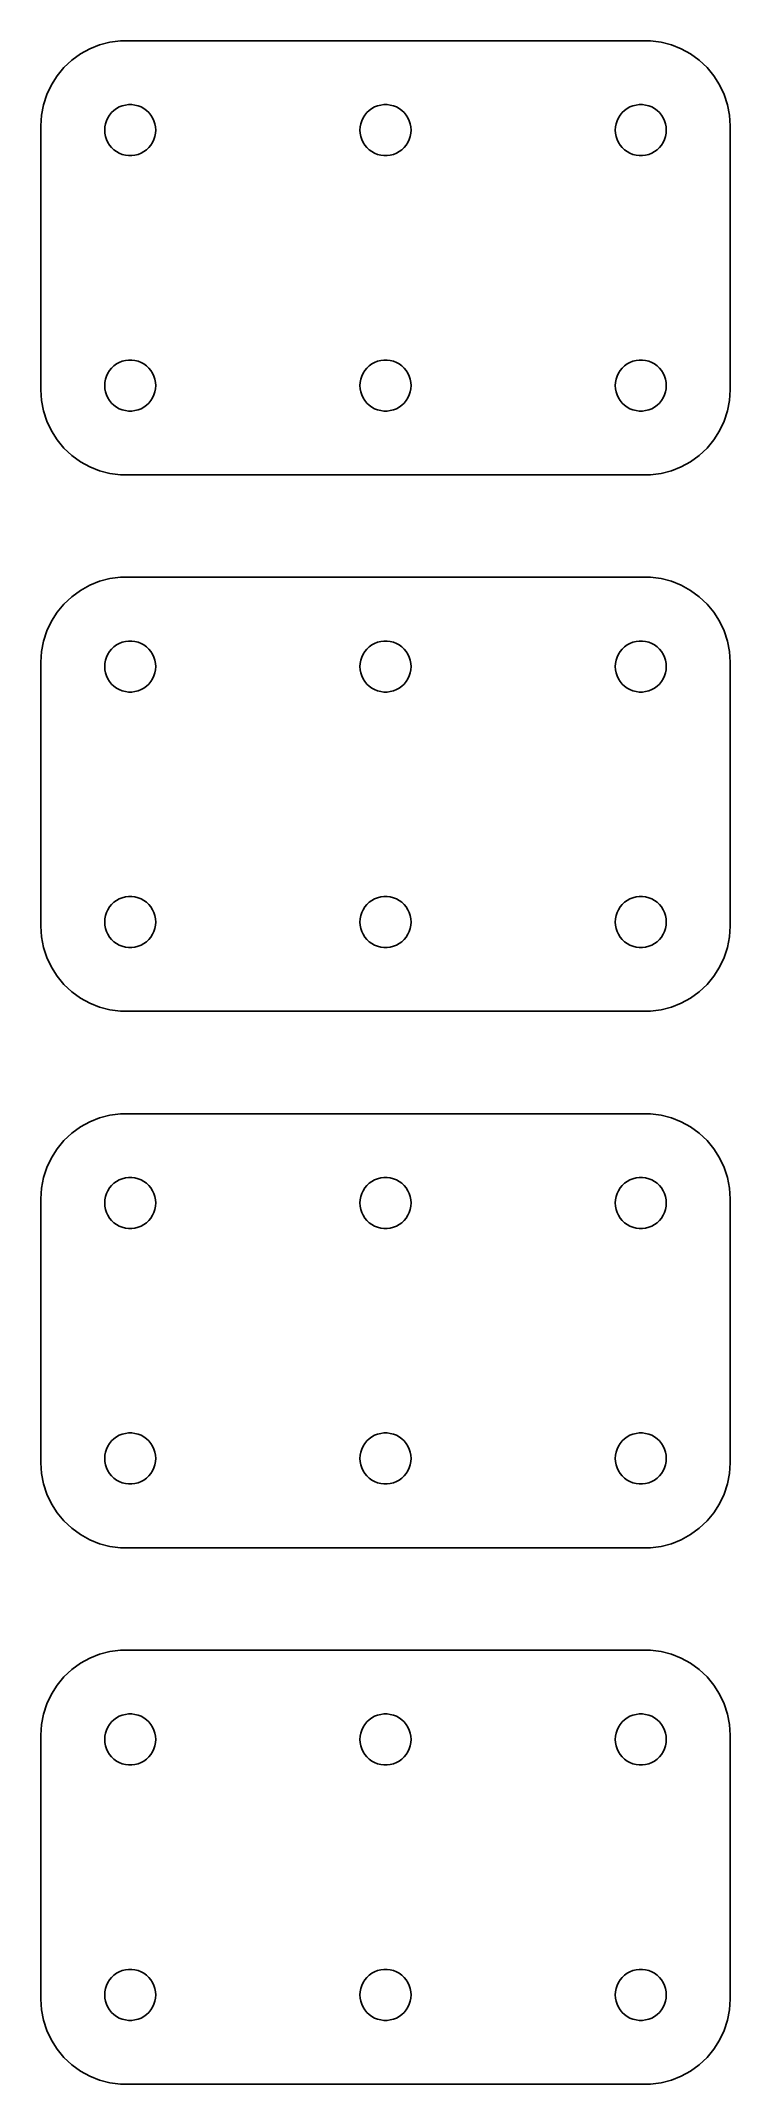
# Model space of a CAD drawing. Header units: metres. Extents: x -20 to 20, y -13 to 107.
import ezdxf

# ---------------------------------------------------------------- set-up
doc = ezdxf.new("R2010")
doc.units = ezdxf.units.M

msp = doc.modelspace()

# ---------------------------------------------------------------- linework, layer by layer
for p, q in [((-16.7951, 107.005), (-17.3789, 106.774)), ((-16.1869, 107.161), (-16.7951, 107.005)), ((-15.5639, 107.24), (-16.1869, 107.161)), ((15.5639, 107.24), (-15.5639, 107.24)), ((16.1869, 107.161), (15.5639, 107.24)), ((16.7951, 107.005), (16.1869, 107.161)), ((17.3789, 106.774), (16.7951, 107.005)), ((-18.8948, 105.673), (-19.2951, 105.189)), ((-18.4371, 106.103), (-18.8948, 105.673)), ((-17.9291, 106.472), (-18.4371, 106.103)), ((-17.3789, 106.774), (-17.9291, 106.472)), ((17.9291, 106.472), (17.3789, 106.774)), ((18.4371, 106.103), (17.9291, 106.472)), ((18.8948, 105.673), (18.4371, 106.103)), ((19.2951, 105.189), (18.8948, 105.673)), ((-19.6315, 104.659), (-19.8989, 104.091)), ((-19.2951, 105.189), (-19.6315, 104.659)), ((19.6315, 104.659), (19.2951, 105.189)), ((19.8989, 104.091), (19.6315, 104.659)), ((-20.0929, 103.493), (-20.2106, 102.877)), ((-19.8989, 104.091), (-20.0929, 103.493)), ((-15.9561, 103.156), (-15.8037, 103.266)), ((-15.8037, 103.266), (-15.6387, 103.357)), ((-15.6387, 103.357), (-15.4635, 103.427)), ((-15.4635, 103.427), (-15.2811, 103.473)), ((-15.2811, 103.473), (-15.0942, 103.497)), ((-15.0942, 103.497), (-14.9058, 103.497)), ((-14.9058, 103.497), (-14.7189, 103.473)), ((-14.7189, 103.473), (-14.5365, 103.427)), ((-14.5365, 103.427), (-14.3613, 103.357)), ((-14.3613, 103.357), (-14.1963, 103.266)), ((-14.1963, 103.266), (-14.0439, 103.156)), ((-0.956131, 103.156), (-0.803726, 103.266)), ((-0.803726, 103.266), (-0.638657, 103.357)), ((-0.638657, 103.357), (-0.463516, 103.427)), ((-0.463516, 103.427), (-0.281067, 103.473)), ((-0.281067, 103.473), (-0.094177, 103.497)), ((-0.094177, 103.497), (0.094177, 103.497)), ((0.094177, 103.497), (0.281067, 103.473)), ((0.281067, 103.473), (0.463516, 103.427)), ((0.463516, 103.427), (0.638657, 103.357)), ((0.638657, 103.357), (0.803726, 103.266)), ((0.803726, 103.266), (0.956131, 103.156)), ((14.0439, 103.156), (14.1963, 103.266)), ((14.1963, 103.266), (14.3613, 103.357)), ((14.3613, 103.357), (14.5365, 103.427)), ((14.5365, 103.427), (14.7189, 103.473)), ((14.7189, 103.473), (14.9058, 103.497)), ((14.9058, 103.497), (15.0942, 103.497)), ((15.0942, 103.497), (15.2811, 103.473)), ((15.2811, 103.473), (15.4635, 103.427)), ((15.4635, 103.427), (15.6387, 103.357)), ((15.6387, 103.357), (15.8037, 103.266)), ((15.8037, 103.266), (15.9561, 103.156)), ((20.0929, 103.493), (19.8989, 104.091)), ((20.2106, 102.877), (20.0929, 103.493)), ((-20.2106, 102.877), (-20.25, 102.25)), ((-20.25, 102.25), (-20.25, 86.75)), ((-16.5, 102), (-16.4882, 102.188)), ((-16.4882, 101.812), (-16.5, 102)), ((-16.4882, 102.188), (-16.4529, 102.373)), ((-16.4529, 102.373), (-16.3947, 102.552)), ((-16.3947, 102.552), (-16.3145, 102.723)), ((-16.3145, 102.723), (-16.2135, 102.882)), ((-16.2135, 102.882), (-16.0934, 103.027)), ((-16.0934, 103.027), (-15.9561, 103.156)), ((-14.0439, 103.156), (-13.9065, 103.027)), ((-13.9065, 103.027), (-13.7865, 102.882)), ((-13.7865, 102.882), (-13.6855, 102.723)), ((-13.6855, 102.723), (-13.6053, 102.552)), ((-13.6053, 102.552), (-13.5471, 102.373)), ((-13.5471, 102.373), (-13.5118, 102.188)), ((-13.5118, 102.188), (-13.5, 102)), ((-13.5, 102), (-13.5118, 101.812)), ((-1.5, 102), (-1.48816, 102.188)), ((-1.48816, 101.812), (-1.5, 102)), ((-1.48816, 102.188), (-1.45287, 102.373)), ((-1.45287, 102.373), (-1.39465, 102.552)), ((-1.39465, 102.552), (-1.31445, 102.723)), ((-1.31445, 102.723), (-1.21352, 102.882)), ((-1.21352, 102.882), (-1.09344, 103.027)), ((-1.09344, 103.027), (-0.956131, 103.156)), ((0.956131, 103.156), (1.09344, 103.027)), ((1.09344, 103.027), (1.21352, 102.882)), ((1.21352, 102.882), (1.31445, 102.723)), ((1.31445, 102.723), (1.39465, 102.552)), ((1.39465, 102.552), (1.45287, 102.373)), ((1.45287, 102.373), (1.48816, 102.188)), ((1.48816, 102.188), (1.5, 102)), ((1.5, 102), (1.48816, 101.812)), ((13.5, 102), (13.5118, 102.188)), ((13.5118, 101.812), (13.5, 102)), ((13.5118, 102.188), (13.5471, 102.373)), ((13.5471, 102.373), (13.6053, 102.552)), ((13.6053, 102.552), (13.6855, 102.723)), ((13.6855, 102.723), (13.7865, 102.882)), ((13.7865, 102.882), (13.9065, 103.027)), ((13.9065, 103.027), (14.0439, 103.156)), ((15.9561, 103.156), (16.0934, 103.027)), ((16.0934, 103.027), (16.2135, 102.882)), ((16.2135, 102.882), (16.3145, 102.723)), ((16.3145, 102.723), (16.3947, 102.552)), ((16.3947, 102.552), (16.4529, 102.373)), ((16.4529, 102.373), (16.4882, 102.188)), ((16.4882, 102.188), (16.5, 102)), ((16.5, 102), (16.4882, 101.812)), ((20.25, 102.25), (20.2106, 102.877)), ((20.25, 86.75), (20.25, 102.25)), ((-16.4529, 101.627), (-16.4882, 101.812)), ((-16.3947, 101.448), (-16.4529, 101.627)), ((-16.3145, 101.277), (-16.3947, 101.448)), ((-16.2135, 101.118), (-16.3145, 101.277)), ((-16.0934, 100.973), (-16.2135, 101.118)), ((-15.9561, 100.844), (-16.0934, 100.973)), ((-15.8037, 100.734), (-15.9561, 100.844)), ((-14.0439, 100.844), (-14.1963, 100.734)), ((-13.9065, 100.973), (-14.0439, 100.844)), ((-13.7865, 101.118), (-13.9065, 100.973)), ((-13.6855, 101.277), (-13.7865, 101.118)), ((-13.6053, 101.448), (-13.6855, 101.277)), ((-13.5471, 101.627), (-13.6053, 101.448)), ((-13.5118, 101.812), (-13.5471, 101.627)), ((-1.45287, 101.627), (-1.48816, 101.812)), ((-1.39465, 101.448), (-1.45287, 101.627)), ((-1.31445, 101.277), (-1.39465, 101.448)), ((-1.21352, 101.118), (-1.31445, 101.277)), ((-1.09344, 100.973), (-1.21352, 101.118)), ((-0.956131, 100.844), (-1.09344, 100.973)), ((-0.803726, 100.734), (-0.956131, 100.844)), ((0.956131, 100.844), (0.803726, 100.734)), ((1.09344, 100.973), (0.956131, 100.844)), ((1.21352, 101.118), (1.09344, 100.973)), ((1.31445, 101.277), (1.21352, 101.118)), ((1.39465, 101.448), (1.31445, 101.277)), ((1.45287, 101.627), (1.39465, 101.448)), ((1.48816, 101.812), (1.45287, 101.627)), ((13.5471, 101.627), (13.5118, 101.812)), ((13.6053, 101.448), (13.5471, 101.627)), ((13.6855, 101.277), (13.6053, 101.448)), ((13.7865, 101.118), (13.6855, 101.277)), ((13.9065, 100.973), (13.7865, 101.118)), ((14.0439, 100.844), (13.9065, 100.973)), ((14.1963, 100.734), (14.0439, 100.844)), ((15.9561, 100.844), (15.8037, 100.734)), ((16.0934, 100.973), (15.9561, 100.844)), ((16.2135, 101.118), (16.0934, 100.973)), ((16.3145, 101.277), (16.2135, 101.118)), ((16.3947, 101.448), (16.3145, 101.277)), ((16.4529, 101.627), (16.3947, 101.448)), ((16.4882, 101.812), (16.4529, 101.627)), ((-15.6387, 100.643), (-15.8037, 100.734)), ((-15.4635, 100.573), (-15.6387, 100.643)), ((-15.2811, 100.527), (-15.4635, 100.573)), ((-15.0942, 100.503), (-15.2811, 100.527)), ((-14.9058, 100.503), (-15.0942, 100.503)), ((-14.7189, 100.527), (-14.9058, 100.503)), ((-14.5365, 100.573), (-14.7189, 100.527)), ((-14.3613, 100.643), (-14.5365, 100.573)), ((-14.1963, 100.734), (-14.3613, 100.643)), ((-0.638657, 100.643), (-0.803726, 100.734)), ((-0.463516, 100.573), (-0.638657, 100.643)), ((-0.281067, 100.527), (-0.463516, 100.573)), ((-0.094177, 100.503), (-0.281067, 100.527)), ((0.094177, 100.503), (-0.094177, 100.503)), ((0.281067, 100.527), (0.094177, 100.503)), ((0.463516, 100.573), (0.281067, 100.527)), ((0.638657, 100.643), (0.463516, 100.573)), ((0.803726, 100.734), (0.638657, 100.643)), ((14.3613, 100.643), (14.1963, 100.734)), ((14.5365, 100.573), (14.3613, 100.643)), ((14.7189, 100.527), (14.5365, 100.573)), ((14.9058, 100.503), (14.7189, 100.527)), ((15.0942, 100.503), (14.9058, 100.503)), ((15.2811, 100.527), (15.0942, 100.503)), ((15.4635, 100.573), (15.2811, 100.527)), ((15.6387, 100.643), (15.4635, 100.573)), ((15.8037, 100.734), (15.6387, 100.643)), ((-16.3947, 87.5522), (-16.3145, 87.7226)), ((-16.3145, 87.7226), (-16.2135, 87.8817)), ((-16.2135, 87.8817), (-16.0934, 88.0268)), ((-16.0934, 88.0268), (-15.9561, 88.1558)), ((-15.9561, 88.1558), (-15.8037, 88.2665)), ((-15.8037, 88.2665), (-15.6387, 88.3573)), ((-15.6387, 88.3573), (-15.4635, 88.4266)), ((-15.4635, 88.4266), (-15.2811, 88.4734)), ((-15.2811, 88.4734), (-15.0942, 88.497)), ((-15.0942, 88.497), (-14.9058, 88.497)), ((-14.9058, 88.497), (-14.7189, 88.4734)), ((-14.7189, 88.4734), (-14.5365, 88.4266)), ((-14.5365, 88.4266), (-14.3613, 88.3573)), ((-14.3613, 88.3573), (-14.1963, 88.2665)), ((-14.1963, 88.2665), (-14.0439, 88.1558)), ((-14.0439, 88.1558), (-13.9065, 88.0268)), ((-13.9065, 88.0268), (-13.7865, 87.8817)), ((-13.7865, 87.8817), (-13.6855, 87.7226)), ((-13.6855, 87.7226), (-13.6053, 87.5522)), ((-1.39465, 87.5522), (-1.31445, 87.7226)), ((-1.31445, 87.7226), (-1.21352, 87.8817)), ((-1.21352, 87.8817), (-1.09344, 88.0268)), ((-1.09344, 88.0268), (-0.956131, 88.1558)), ((-0.956131, 88.1558), (-0.803726, 88.2665)), ((-0.803726, 88.2665), (-0.638657, 88.3573)), ((-0.638657, 88.3573), (-0.463516, 88.4266)), ((-0.463516, 88.4266), (-0.281067, 88.4734)), ((-0.281067, 88.4734), (-0.094177, 88.497)), ((-0.094177, 88.497), (0.094177, 88.497)), ((0.094177, 88.497), (0.281067, 88.4734)), ((0.281067, 88.4734), (0.463516, 88.4266)), ((0.463516, 88.4266), (0.638657, 88.3573)), ((0.638657, 88.3573), (0.803726, 88.2665)), ((0.803726, 88.2665), (0.956131, 88.1558)), ((0.956131, 88.1558), (1.09344, 88.0268)), ((1.09344, 88.0268), (1.21352, 87.8817)), ((1.21352, 87.8817), (1.31445, 87.7226)), ((1.31445, 87.7226), (1.39465, 87.5522)), ((13.6053, 87.5522), (13.6855, 87.7226)), ((13.6855, 87.7226), (13.7865, 87.8817)), ((13.7865, 87.8817), (13.9065, 88.0268)), ((13.9065, 88.0268), (14.0439, 88.1558)), ((14.0439, 88.1558), (14.1963, 88.2665)), ((14.1963, 88.2665), (14.3613, 88.3573)), ((14.3613, 88.3573), (14.5365, 88.4266)), ((14.5365, 88.4266), (14.7189, 88.4734)), ((14.7189, 88.4734), (14.9058, 88.497)), ((14.9058, 88.497), (15.0942, 88.497)), ((15.0942, 88.497), (15.2811, 88.4734)), ((15.2811, 88.4734), (15.4635, 88.4266)), ((15.4635, 88.4266), (15.6387, 88.3573)), ((15.6387, 88.3573), (15.8037, 88.2665)), ((15.8037, 88.2665), (15.9561, 88.1558)), ((15.9561, 88.1558), (16.0934, 88.0268)), ((16.0934, 88.0268), (16.2135, 87.8817)), ((16.2135, 87.8817), (16.3145, 87.7226)), ((16.3145, 87.7226), (16.3947, 87.5522)), ((-20.25, 86.75), (-20.2106, 86.1233)), ((-16.5, 87), (-16.4882, 87.188)), ((-16.4882, 86.812), (-16.5, 87)), ((-16.4882, 87.188), (-16.4529, 87.373)), ((-16.4529, 86.627), (-16.4882, 86.812)), ((-16.4529, 87.373), (-16.3947, 87.5522)), ((-16.3947, 86.4478), (-16.4529, 86.627)), ((-16.3145, 86.2774), (-16.3947, 86.4478)), ((-13.6053, 86.4478), (-13.6855, 86.2774)), ((-13.6053, 87.5522), (-13.5471, 87.373)), ((-13.5471, 86.627), (-13.6053, 86.4478)), ((-13.5471, 87.373), (-13.5118, 87.188)), ((-13.5118, 86.812), (-13.5471, 86.627)), ((-13.5118, 87.188), (-13.5, 87)), ((-13.5, 87), (-13.5118, 86.812)), ((-1.5, 87), (-1.48816, 87.188)), ((-1.48816, 86.812), (-1.5, 87)), ((-1.48816, 87.188), (-1.45287, 87.373)), ((-1.45287, 86.627), (-1.48816, 86.812)), ((-1.45287, 87.373), (-1.39465, 87.5522)), ((-1.39465, 86.4478), (-1.45287, 86.627)), ((-1.31445, 86.2774), (-1.39465, 86.4478)), ((1.39465, 86.4478), (1.31445, 86.2774)), ((1.39465, 87.5522), (1.45287, 87.373)), ((1.45287, 86.627), (1.39465, 86.4478)), ((1.45287, 87.373), (1.48816, 87.188)), ((1.48816, 86.812), (1.45287, 86.627)), ((1.48816, 87.188), (1.5, 87)), ((1.5, 87), (1.48816, 86.812)), ((13.5, 87), (13.5118, 87.188)), ((13.5118, 86.812), (13.5, 87)), ((13.5118, 87.188), (13.5471, 87.373)), ((13.5471, 86.627), (13.5118, 86.812)), ((13.5471, 87.373), (13.6053, 87.5522)), ((13.6053, 86.4478), (13.5471, 86.627)), ((13.6855, 86.2774), (13.6053, 86.4478)), ((16.3947, 86.4478), (16.3145, 86.2774)), ((16.3947, 87.5522), (16.4529, 87.373)), ((16.4529, 86.627), (16.3947, 86.4478)), ((16.4529, 87.373), (16.4882, 87.188)), ((16.4882, 86.812), (16.4529, 86.627)), ((16.4882, 87.188), (16.5, 87)), ((16.5, 87), (16.4882, 86.812)), ((20.2106, 86.1233), (20.25, 86.75)), ((-20.2106, 86.1233), (-20.0929, 85.5066)), ((-20.0929, 85.5066), (-19.8989, 84.9094)), ((-16.2135, 86.1183), (-16.3145, 86.2774)), ((-16.0934, 85.9732), (-16.2135, 86.1183)), ((-15.9561, 85.8442), (-16.0934, 85.9732)), ((-15.8037, 85.7335), (-15.9561, 85.8442)), ((-15.6387, 85.6428), (-15.8037, 85.7335)), ((-15.4635, 85.5734), (-15.6387, 85.6428)), ((-15.2811, 85.5266), (-15.4635, 85.5734)), ((-15.0942, 85.503), (-15.2811, 85.5266)), ((-14.9058, 85.503), (-15.0942, 85.503)), ((-14.7189, 85.5266), (-14.9058, 85.503)), ((-14.5365, 85.5734), (-14.7189, 85.5266)), ((-14.3613, 85.6428), (-14.5365, 85.5734)), ((-14.1963, 85.7335), (-14.3613, 85.6428)), ((-14.0439, 85.8442), (-14.1963, 85.7335)), ((-13.9065, 85.9732), (-14.0439, 85.8442)), ((-13.7865, 86.1183), (-13.9065, 85.9732)), ((-13.6855, 86.2774), (-13.7865, 86.1183)), ((-1.21352, 86.1183), (-1.31445, 86.2774)), ((-1.09344, 85.9732), (-1.21352, 86.1183)), ((-0.956131, 85.8442), (-1.09344, 85.9732)), ((-0.803726, 85.7335), (-0.956131, 85.8442)), ((-0.638657, 85.6428), (-0.803726, 85.7335)), ((-0.463516, 85.5734), (-0.638657, 85.6428)), ((-0.281067, 85.5266), (-0.463516, 85.5734)), ((-0.094177, 85.503), (-0.281067, 85.5266)), ((0.094177, 85.503), (-0.094177, 85.503)), ((0.281067, 85.5266), (0.094177, 85.503)), ((0.463516, 85.5734), (0.281067, 85.5266)), ((0.638657, 85.6428), (0.463516, 85.5734)), ((0.803726, 85.7335), (0.638657, 85.6428)), ((0.956131, 85.8442), (0.803726, 85.7335)), ((1.09344, 85.9732), (0.956131, 85.8442)), ((1.21352, 86.1183), (1.09344, 85.9732)), ((1.31445, 86.2774), (1.21352, 86.1183)), ((13.7865, 86.1183), (13.6855, 86.2774)), ((13.9065, 85.9732), (13.7865, 86.1183)), ((14.0439, 85.8442), (13.9065, 85.9732)), ((14.1963, 85.7335), (14.0439, 85.8442)), ((14.3613, 85.6428), (14.1963, 85.7335)), ((14.5365, 85.5734), (14.3613, 85.6428)), ((14.7189, 85.5266), (14.5365, 85.5734)), ((14.9058, 85.503), (14.7189, 85.5266)), ((15.0942, 85.503), (14.9058, 85.503)), ((15.2811, 85.5266), (15.0942, 85.503)), ((15.4635, 85.5734), (15.2811, 85.5266)), ((15.6387, 85.6428), (15.4635, 85.5734)), ((15.8037, 85.7335), (15.6387, 85.6428)), ((15.9561, 85.8442), (15.8037, 85.7335)), ((16.0934, 85.9732), (15.9561, 85.8442)), ((16.2135, 86.1183), (16.0934, 85.9732)), ((16.3145, 86.2774), (16.2135, 86.1183)), ((19.8989, 84.9094), (20.0929, 85.5066)), ((20.0929, 85.5066), (20.2106, 86.1233)), ((-19.8989, 84.9094), (-19.6315, 84.3412)), ((-19.6315, 84.3412), (-19.2951, 83.8111)), ((19.2951, 83.8111), (19.6315, 84.3412)), ((19.6315, 84.3412), (19.8989, 84.9094)), ((-19.2951, 83.8111), (-18.8948, 83.3273)), ((-18.8948, 83.3273), (-18.4371, 82.8974)), ((-18.4371, 82.8974), (-17.9291, 82.5284)), ((17.9291, 82.5284), (18.4371, 82.8974)), ((18.4371, 82.8974), (18.8948, 83.3273)), ((18.8948, 83.3273), (19.2951, 83.8111)), ((-17.9291, 82.5284), (-17.3789, 82.2259)), ((-17.3789, 82.2259), (-16.7951, 81.9947)), ((-16.7951, 81.9947), (-16.1869, 81.8386)), ((-16.1869, 81.8386), (-15.5639, 81.7599)), ((-15.5639, 81.7599), (15.5639, 81.7599)), ((15.5639, 81.7599), (16.1869, 81.8386)), ((16.1869, 81.8386), (16.7951, 81.9947)), ((16.7951, 81.9947), (17.3789, 82.2259)), ((17.3789, 82.2259), (17.9291, 82.5284)), ((-16.1869, 75.6614), (-16.7951, 75.5053)), ((-15.5639, 75.7401), (-16.1869, 75.6614)), ((15.5639, 75.7401), (-15.5639, 75.7401)), ((16.1869, 75.6614), (15.5639, 75.7401)), ((16.7951, 75.5053), (16.1869, 75.6614)), ((-18.4371, 74.6026), (-18.8948, 74.1727)), ((-17.9291, 74.9716), (-18.4371, 74.6026)), ((-17.3789, 75.2741), (-17.9291, 74.9716)), ((-16.7951, 75.5053), (-17.3789, 75.2741)), ((17.3789, 75.2741), (16.7951, 75.5053)), ((17.9291, 74.9716), (17.3789, 75.2741)), ((18.4371, 74.6026), (17.9291, 74.9716)), ((18.8948, 74.1727), (18.4371, 74.6026)), ((-19.2951, 73.6889), (-19.6315, 73.1588)), ((-18.8948, 74.1727), (-19.2951, 73.6889)), ((19.2951, 73.6889), (18.8948, 74.1727)), ((19.6315, 73.1588), (19.2951, 73.6889)), ((-20.0929, 71.9934), (-20.2106, 71.3767)), ((-19.8989, 72.5906), (-20.0929, 71.9934)), ((-19.6315, 73.1588), (-19.8989, 72.5906)), ((-15.2811, 71.9734), (-15.0942, 71.997)), ((-15.0942, 71.997), (-14.9058, 71.997)), ((-14.9058, 71.997), (-14.7189, 71.9734)), ((-0.281067, 71.9734), (-0.094177, 71.997)), ((-0.094177, 71.997), (0.094177, 71.997)), ((0.094177, 71.997), (0.281067, 71.9734)), ((14.7189, 71.9734), (14.9058, 71.997)), ((14.9058, 71.997), (15.0942, 71.997)), ((15.0942, 71.997), (15.2811, 71.9734)), ((19.8989, 72.5906), (19.6315, 73.1588)), ((20.0929, 71.9934), (19.8989, 72.5906)), ((20.2106, 71.3767), (20.0929, 71.9934)), ((-20.2106, 71.3767), (-20.25, 70.75)), ((-16.4882, 70.688), (-16.4529, 70.873)), ((-16.4529, 70.873), (-16.3947, 71.0522)), ((-16.3947, 71.0522), (-16.3145, 71.2226)), ((-16.3145, 71.2226), (-16.2135, 71.3817)), ((-16.2135, 71.3817), (-16.0934, 71.5268)), ((-16.0934, 71.5268), (-15.9561, 71.6558)), ((-15.9561, 71.6558), (-15.8037, 71.7665)), ((-15.8037, 71.7665), (-15.6387, 71.8572)), ((-15.6387, 71.8572), (-15.4635, 71.9266)), ((-15.4635, 71.9266), (-15.2811, 71.9734)), ((-14.7189, 71.9734), (-14.5365, 71.9266)), ((-14.5365, 71.9266), (-14.3613, 71.8572)), ((-14.3613, 71.8572), (-14.1963, 71.7665)), ((-14.1963, 71.7665), (-14.0439, 71.6558)), ((-14.0439, 71.6558), (-13.9065, 71.5268)), ((-13.9065, 71.5268), (-13.7865, 71.3817)), ((-13.7865, 71.3817), (-13.6855, 71.2226)), ((-13.6855, 71.2226), (-13.6053, 71.0522)), ((-13.6053, 71.0522), (-13.5471, 70.873)), ((-13.5471, 70.873), (-13.5118, 70.688)), ((-1.48816, 70.688), (-1.45287, 70.873)), ((-1.45287, 70.873), (-1.39465, 71.0522)), ((-1.39465, 71.0522), (-1.31445, 71.2226)), ((-1.31445, 71.2226), (-1.21352, 71.3817)), ((-1.21352, 71.3817), (-1.09344, 71.5268)), ((-1.09344, 71.5268), (-0.956131, 71.6558)), ((-0.956131, 71.6558), (-0.803726, 71.7665)), ((-0.803726, 71.7665), (-0.638657, 71.8572)), ((-0.638657, 71.8572), (-0.463516, 71.9266)), ((-0.463516, 71.9266), (-0.281067, 71.9734)), ((0.281067, 71.9734), (0.463516, 71.9266)), ((0.463516, 71.9266), (0.638657, 71.8572)), ((0.638657, 71.8572), (0.803726, 71.7665)), ((0.803726, 71.7665), (0.956131, 71.6558)), ((0.956131, 71.6558), (1.09344, 71.5268)), ((1.09344, 71.5268), (1.21352, 71.3817)), ((1.21352, 71.3817), (1.31445, 71.2226)), ((1.31445, 71.2226), (1.39465, 71.0522)), ((1.39465, 71.0522), (1.45287, 70.873)), ((1.45287, 70.873), (1.48816, 70.688)), ((13.5118, 70.688), (13.5471, 70.873)), ((13.5471, 70.873), (13.6053, 71.0522)), ((13.6053, 71.0522), (13.6855, 71.2226)), ((13.6855, 71.2226), (13.7865, 71.3817)), ((13.7865, 71.3817), (13.9065, 71.5268)), ((13.9065, 71.5268), (14.0439, 71.6558)), ((14.0439, 71.6558), (14.1963, 71.7665)), ((14.1963, 71.7665), (14.3613, 71.8572)), ((14.3613, 71.8572), (14.5365, 71.9266)), ((14.5365, 71.9266), (14.7189, 71.9734)), ((15.2811, 71.9734), (15.4635, 71.9266)), ((15.4635, 71.9266), (15.6387, 71.8572)), ((15.6387, 71.8572), (15.8037, 71.7665)), ((15.8037, 71.7665), (15.9561, 71.6558)), ((15.9561, 71.6558), (16.0934, 71.5268)), ((16.0934, 71.5268), (16.2135, 71.3817)), ((16.2135, 71.3817), (16.3145, 71.2226)), ((16.3145, 71.2226), (16.3947, 71.0522)), ((16.3947, 71.0522), (16.4529, 70.873)), ((16.4529, 70.873), (16.4882, 70.688)), ((20.25, 70.75), (20.2106, 71.3767)), ((-20.25, 70.75), (-20.25, 55.25)), ((-16.5, 70.5), (-16.4882, 70.688)), ((-16.4882, 70.312), (-16.5, 70.5)), ((-16.4529, 70.127), (-16.4882, 70.312)), ((-16.3947, 69.9478), (-16.4529, 70.127)), ((-16.3145, 69.7774), (-16.3947, 69.9478)), ((-16.2135, 69.6183), (-16.3145, 69.7774)), ((-16.0934, 69.4732), (-16.2135, 69.6183)), ((-13.7865, 69.6183), (-13.9065, 69.4732)), ((-13.6855, 69.7774), (-13.7865, 69.6183)), ((-13.6053, 69.9478), (-13.6855, 69.7774)), ((-13.5471, 70.127), (-13.6053, 69.9478)), ((-13.5118, 70.312), (-13.5471, 70.127)), ((-13.5118, 70.688), (-13.5, 70.5)), ((-13.5, 70.5), (-13.5118, 70.312)), ((-1.5, 70.5), (-1.48816, 70.688)), ((-1.48816, 70.312), (-1.5, 70.5)), ((-1.45287, 70.127), (-1.48816, 70.312)), ((-1.39465, 69.9478), (-1.45287, 70.127)), ((-1.31445, 69.7774), (-1.39465, 69.9478)), ((-1.21352, 69.6183), (-1.31445, 69.7774)), ((-1.09344, 69.4732), (-1.21352, 69.6183)), ((1.21352, 69.6183), (1.09344, 69.4732)), ((1.31445, 69.7774), (1.21352, 69.6183)), ((1.39465, 69.9478), (1.31445, 69.7774)), ((1.45287, 70.127), (1.39465, 69.9478)), ((1.48816, 70.312), (1.45287, 70.127)), ((1.48816, 70.688), (1.5, 70.5)), ((1.5, 70.5), (1.48816, 70.312)), ((13.5, 70.5), (13.5118, 70.688)), ((13.5118, 70.312), (13.5, 70.5)), ((13.5471, 70.127), (13.5118, 70.312)), ((13.6053, 69.9478), (13.5471, 70.127)), ((13.6855, 69.7774), (13.6053, 69.9478)), ((13.7865, 69.6183), (13.6855, 69.7774)), ((13.9065, 69.4732), (13.7865, 69.6183)), ((16.2135, 69.6183), (16.0934, 69.4732)), ((16.3145, 69.7774), (16.2135, 69.6183)), ((16.3947, 69.9478), (16.3145, 69.7774)), ((16.4529, 70.127), (16.3947, 69.9478)), ((16.4882, 70.312), (16.4529, 70.127)), ((16.4882, 70.688), (16.5, 70.5)), ((16.5, 70.5), (16.4882, 70.312)), ((20.25, 55.25), (20.25, 70.75)), ((-15.9561, 69.3442), (-16.0934, 69.4732)), ((-15.8037, 69.2335), (-15.9561, 69.3442)), ((-15.6387, 69.1427), (-15.8037, 69.2335)), ((-15.4635, 69.0734), (-15.6387, 69.1427)), ((-15.2811, 69.0266), (-15.4635, 69.0734)), ((-15.0942, 69.003), (-15.2811, 69.0266)), ((-14.9058, 69.003), (-15.0942, 69.003)), ((-14.7189, 69.0266), (-14.9058, 69.003)), ((-14.5365, 69.0734), (-14.7189, 69.0266)), ((-14.3613, 69.1427), (-14.5365, 69.0734)), ((-14.1963, 69.2335), (-14.3613, 69.1427)), ((-14.0439, 69.3442), (-14.1963, 69.2335)), ((-13.9065, 69.4732), (-14.0439, 69.3442)), ((-0.956131, 69.3442), (-1.09344, 69.4732)), ((-0.803726, 69.2335), (-0.956131, 69.3442)), ((-0.638657, 69.1427), (-0.803726, 69.2335)), ((-0.463516, 69.0734), (-0.638657, 69.1427)), ((-0.281067, 69.0266), (-0.463516, 69.0734)), ((-0.094177, 69.003), (-0.281067, 69.0266)), ((0.094177, 69.003), (-0.094177, 69.003)), ((0.281067, 69.0266), (0.094177, 69.003)), ((0.463516, 69.0734), (0.281067, 69.0266)), ((0.638657, 69.1427), (0.463516, 69.0734)), ((0.803726, 69.2335), (0.638657, 69.1427)), ((0.956131, 69.3442), (0.803726, 69.2335)), ((1.09344, 69.4732), (0.956131, 69.3442)), ((14.0439, 69.3442), (13.9065, 69.4732)), ((14.1963, 69.2335), (14.0439, 69.3442)), ((14.3613, 69.1427), (14.1963, 69.2335)), ((14.5365, 69.0734), (14.3613, 69.1427)), ((14.7189, 69.0266), (14.5365, 69.0734)), ((14.9058, 69.003), (14.7189, 69.0266)), ((15.0942, 69.003), (14.9058, 69.003)), ((15.2811, 69.0266), (15.0942, 69.003)), ((15.4635, 69.0734), (15.2811, 69.0266)), ((15.6387, 69.1427), (15.4635, 69.0734)), ((15.8037, 69.2335), (15.6387, 69.1427)), ((15.9561, 69.3442), (15.8037, 69.2335)), ((16.0934, 69.4732), (15.9561, 69.3442)), ((-16.2135, 56.3817), (-16.0934, 56.5268)), ((-16.0934, 56.5268), (-15.9561, 56.6558)), ((-15.9561, 56.6558), (-15.8037, 56.7665)), ((-15.8037, 56.7665), (-15.6387, 56.8573)), ((-15.6387, 56.8573), (-15.4635, 56.9266)), ((-15.4635, 56.9266), (-15.2811, 56.9734)), ((-15.2811, 56.9734), (-15.0942, 56.997)), ((-15.0942, 56.997), (-14.9058, 56.997)), ((-14.9058, 56.997), (-14.7189, 56.9734)), ((-14.7189, 56.9734), (-14.5365, 56.9266)), ((-14.5365, 56.9266), (-14.3613, 56.8573)), ((-14.3613, 56.8573), (-14.1963, 56.7665)), ((-14.1963, 56.7665), (-14.0439, 56.6558)), ((-14.0439, 56.6558), (-13.9065, 56.5268)), ((-13.9065, 56.5268), (-13.7865, 56.3817)), ((-1.21352, 56.3817), (-1.09344, 56.5268)), ((-1.09344, 56.5268), (-0.956131, 56.6558)), ((-0.956131, 56.6558), (-0.803726, 56.7665)), ((-0.803726, 56.7665), (-0.638657, 56.8573)), ((-0.638657, 56.8573), (-0.463516, 56.9266)), ((-0.463516, 56.9266), (-0.281067, 56.9734)), ((-0.281067, 56.9734), (-0.094177, 56.997)), ((-0.094177, 56.997), (0.094177, 56.997)), ((0.094177, 56.997), (0.281067, 56.9734)), ((0.281067, 56.9734), (0.463516, 56.9266)), ((0.463516, 56.9266), (0.638657, 56.8573)), ((0.638657, 56.8573), (0.803726, 56.7665)), ((0.803726, 56.7665), (0.956131, 56.6558)), ((0.956131, 56.6558), (1.09344, 56.5268)), ((1.09344, 56.5268), (1.21352, 56.3817)), ((13.7865, 56.3817), (13.9065, 56.5268)), ((13.9065, 56.5268), (14.0439, 56.6558)), ((14.0439, 56.6558), (14.1963, 56.7665)), ((14.1963, 56.7665), (14.3613, 56.8573)), ((14.3613, 56.8573), (14.5365, 56.9266)), ((14.5365, 56.9266), (14.7189, 56.9734)), ((14.7189, 56.9734), (14.9058, 56.997)), ((14.9058, 56.997), (15.0942, 56.997)), ((15.0942, 56.997), (15.2811, 56.9734)), ((15.2811, 56.9734), (15.4635, 56.9266)), ((15.4635, 56.9266), (15.6387, 56.8573)), ((15.6387, 56.8573), (15.8037, 56.7665)), ((15.8037, 56.7665), (15.9561, 56.6558)), ((15.9561, 56.6558), (16.0934, 56.5268)), ((16.0934, 56.5268), (16.2135, 56.3817)), ((-20.25, 55.25), (-20.2106, 54.6233)), ((-16.5, 55.5), (-16.4882, 55.688)), ((-16.4882, 55.312), (-16.5, 55.5)), ((-16.4882, 55.688), (-16.4529, 55.873)), ((-16.4529, 55.127), (-16.4882, 55.312)), ((-16.4529, 55.873), (-16.3947, 56.0522)), ((-16.3947, 56.0522), (-16.3145, 56.2226)), ((-16.3145, 56.2226), (-16.2135, 56.3817)), ((-13.7865, 56.3817), (-13.6855, 56.2226)), ((-13.6855, 56.2226), (-13.6053, 56.0522)), ((-13.6053, 56.0522), (-13.5471, 55.873)), ((-13.5471, 55.873), (-13.5118, 55.688)), ((-13.5118, 55.312), (-13.5471, 55.127)), ((-13.5118, 55.688), (-13.5, 55.5)), ((-13.5, 55.5), (-13.5118, 55.312)), ((-1.5, 55.5), (-1.48816, 55.688)), ((-1.48816, 55.312), (-1.5, 55.5)), ((-1.48816, 55.688), (-1.45287, 55.873)), ((-1.45287, 55.127), (-1.48816, 55.312)), ((-1.45287, 55.873), (-1.39465, 56.0522)), ((-1.39465, 56.0522), (-1.31445, 56.2226)), ((-1.31445, 56.2226), (-1.21352, 56.3817)), ((1.21352, 56.3817), (1.31445, 56.2226)), ((1.31445, 56.2226), (1.39465, 56.0522)), ((1.39465, 56.0522), (1.45287, 55.873)), ((1.45287, 55.873), (1.48816, 55.688)), ((1.48816, 55.312), (1.45287, 55.127)), ((1.48816, 55.688), (1.5, 55.5)), ((1.5, 55.5), (1.48816, 55.312)), ((13.5, 55.5), (13.5118, 55.688)), ((13.5118, 55.312), (13.5, 55.5)), ((13.5118, 55.688), (13.5471, 55.873)), ((13.5471, 55.127), (13.5118, 55.312)), ((13.5471, 55.873), (13.6053, 56.0522)), ((13.6053, 56.0522), (13.6855, 56.2226)), ((13.6855, 56.2226), (13.7865, 56.3817)), ((16.2135, 56.3817), (16.3145, 56.2226)), ((16.3145, 56.2226), (16.3947, 56.0522)), ((16.3947, 56.0522), (16.4529, 55.873)), ((16.4529, 55.873), (16.4882, 55.688)), ((16.4882, 55.312), (16.4529, 55.127)), ((16.4882, 55.688), (16.5, 55.5)), ((16.5, 55.5), (16.4882, 55.312)), ((20.2106, 54.6233), (20.25, 55.25)), ((-20.2106, 54.6233), (-20.0929, 54.0066)), ((-20.0929, 54.0066), (-19.8989, 53.4094)), ((-16.3947, 54.9478), (-16.4529, 55.127)), ((-16.3145, 54.7774), (-16.3947, 54.9478)), ((-16.2135, 54.6183), (-16.3145, 54.7774)), ((-16.0934, 54.4732), (-16.2135, 54.6183)), ((-15.9561, 54.3442), (-16.0934, 54.4732)), ((-15.8037, 54.2335), (-15.9561, 54.3442)), ((-15.6387, 54.1428), (-15.8037, 54.2335)), ((-15.4635, 54.0734), (-15.6387, 54.1428)), ((-15.2811, 54.0266), (-15.4635, 54.0734)), ((-15.0942, 54.003), (-15.2811, 54.0266)), ((-14.9058, 54.003), (-15.0942, 54.003)), ((-14.7189, 54.0266), (-14.9058, 54.003)), ((-14.5365, 54.0734), (-14.7189, 54.0266)), ((-14.3613, 54.1428), (-14.5365, 54.0734)), ((-14.1963, 54.2335), (-14.3613, 54.1428)), ((-14.0439, 54.3442), (-14.1963, 54.2335)), ((-13.9065, 54.4732), (-14.0439, 54.3442)), ((-13.7865, 54.6183), (-13.9065, 54.4732)), ((-13.6855, 54.7774), (-13.7865, 54.6183)), ((-13.6053, 54.9478), (-13.6855, 54.7774)), ((-13.5471, 55.127), (-13.6053, 54.9478)), ((-1.39465, 54.9478), (-1.45287, 55.127)), ((-1.31445, 54.7774), (-1.39465, 54.9478)), ((-1.21352, 54.6183), (-1.31445, 54.7774)), ((-1.09344, 54.4732), (-1.21352, 54.6183)), ((-0.956131, 54.3442), (-1.09344, 54.4732)), ((-0.803726, 54.2335), (-0.956131, 54.3442)), ((-0.638657, 54.1428), (-0.803726, 54.2335)), ((-0.463516, 54.0734), (-0.638657, 54.1428)), ((-0.281067, 54.0266), (-0.463516, 54.0734)), ((-0.094177, 54.003), (-0.281067, 54.0266)), ((0.094177, 54.003), (-0.094177, 54.003)), ((0.281067, 54.0266), (0.094177, 54.003)), ((0.463516, 54.0734), (0.281067, 54.0266)), ((0.638657, 54.1428), (0.463516, 54.0734)), ((0.803726, 54.2335), (0.638657, 54.1428)), ((0.956131, 54.3442), (0.803726, 54.2335)), ((1.09344, 54.4732), (0.956131, 54.3442)), ((1.21352, 54.6183), (1.09344, 54.4732)), ((1.31445, 54.7774), (1.21352, 54.6183)), ((1.39465, 54.9478), (1.31445, 54.7774)), ((1.45287, 55.127), (1.39465, 54.9478)), ((13.6053, 54.9478), (13.5471, 55.127)), ((13.6855, 54.7774), (13.6053, 54.9478)), ((13.7865, 54.6183), (13.6855, 54.7774)), ((13.9065, 54.4732), (13.7865, 54.6183)), ((14.0439, 54.3442), (13.9065, 54.4732)), ((14.1963, 54.2335), (14.0439, 54.3442)), ((14.3613, 54.1428), (14.1963, 54.2335)), ((14.5365, 54.0734), (14.3613, 54.1428)), ((14.7189, 54.0266), (14.5365, 54.0734)), ((14.9058, 54.003), (14.7189, 54.0266)), ((15.0942, 54.003), (14.9058, 54.003)), ((15.2811, 54.0266), (15.0942, 54.003)), ((15.4635, 54.0734), (15.2811, 54.0266)), ((15.6387, 54.1428), (15.4635, 54.0734)), ((15.8037, 54.2335), (15.6387, 54.1428)), ((15.9561, 54.3442), (15.8037, 54.2335)), ((16.0934, 54.4732), (15.9561, 54.3442)), ((16.2135, 54.6183), (16.0934, 54.4732)), ((16.3145, 54.7774), (16.2135, 54.6183)), ((16.3947, 54.9478), (16.3145, 54.7774)), ((16.4529, 55.127), (16.3947, 54.9478)), ((19.8989, 53.4094), (20.0929, 54.0066)), ((20.0929, 54.0066), (20.2106, 54.6233)), ((-19.8989, 53.4094), (-19.6315, 52.8412)), ((-19.6315, 52.8412), (-19.2951, 52.3111)), ((19.2951, 52.3111), (19.6315, 52.8412)), ((19.6315, 52.8412), (19.8989, 53.4094)), ((-19.2951, 52.3111), (-18.8948, 51.8273)), ((-18.8948, 51.8273), (-18.4371, 51.3974)), ((18.4371, 51.3974), (18.8948, 51.8273)), ((18.8948, 51.8273), (19.2951, 52.3111)), ((-18.4371, 51.3974), (-17.9291, 51.0284)), ((-17.9291, 51.0284), (-17.3789, 50.7259)), ((-17.3789, 50.7259), (-16.7951, 50.4947)), ((-16.7951, 50.4947), (-16.1869, 50.3386)), ((16.1869, 50.3386), (16.7951, 50.4947)), ((16.7951, 50.4947), (17.3789, 50.7259)), ((17.3789, 50.7259), (17.9291, 51.0284)), ((17.9291, 51.0284), (18.4371, 51.3974)), ((-16.1869, 50.3386), (-15.5639, 50.2599)), ((-15.5639, 50.2599), (15.5639, 50.2599)), ((15.5639, 50.2599), (16.1869, 50.3386)), ((-17.9291, 43.4716), (-18.4371, 43.1026)), ((-17.3789, 43.7741), (-17.9291, 43.4716)), ((-16.7951, 44.0053), (-17.3789, 43.7741)), ((-16.1869, 44.1614), (-16.7951, 44.0053)), ((-15.5639, 44.2401), (-16.1869, 44.1614)), ((15.5639, 44.2401), (-15.5639, 44.2401)), ((16.1869, 44.1614), (15.5639, 44.2401)), ((16.7951, 44.0053), (16.1869, 44.1614)), ((17.3789, 43.7741), (16.7951, 44.0053)), ((17.9291, 43.4716), (17.3789, 43.7741)), ((18.4371, 43.1026), (17.9291, 43.4716)), ((-19.2951, 42.1889), (-19.6315, 41.6588)), ((-18.8948, 42.6727), (-19.2951, 42.1889)), ((-18.4371, 43.1026), (-18.8948, 42.6727)), ((18.8948, 42.6727), (18.4371, 43.1026)), ((19.2951, 42.1889), (18.8948, 42.6727)), ((19.6315, 41.6588), (19.2951, 42.1889)), ((-19.8989, 41.0906), (-20.0929, 40.4934)), ((-19.6315, 41.6588), (-19.8989, 41.0906)), ((19.8989, 41.0906), (19.6315, 41.6588)), ((20.0929, 40.4934), (19.8989, 41.0906)), ((-20.2106, 39.8767), (-20.25, 39.25)), ((-20.0929, 40.4934), (-20.2106, 39.8767)), ((-16.3947, 39.5522), (-16.3145, 39.7226)), ((-16.3145, 39.7226), (-16.2135, 39.8817)), ((-16.2135, 39.8817), (-16.0934, 40.0268)), ((-16.0934, 40.0268), (-15.9561, 40.1558)), ((-15.9561, 40.1558), (-15.8037, 40.2665)), ((-15.8037, 40.2665), (-15.6387, 40.3572)), ((-15.6387, 40.3572), (-15.4635, 40.4266)), ((-15.4635, 40.4266), (-15.2811, 40.4734)), ((-15.2811, 40.4734), (-15.0942, 40.497)), ((-15.0942, 40.497), (-14.9058, 40.497)), ((-14.9058, 40.497), (-14.7189, 40.4734)), ((-14.7189, 40.4734), (-14.5365, 40.4266)), ((-14.5365, 40.4266), (-14.3613, 40.3572)), ((-14.3613, 40.3572), (-14.1963, 40.2665)), ((-14.1963, 40.2665), (-14.0439, 40.1558)), ((-14.0439, 40.1558), (-13.9065, 40.0268)), ((-13.9065, 40.0268), (-13.7865, 39.8817)), ((-13.7865, 39.8817), (-13.6855, 39.7226)), ((-13.6855, 39.7226), (-13.6053, 39.5522)), ((-1.39465, 39.5522), (-1.31445, 39.7226)), ((-1.31445, 39.7226), (-1.21352, 39.8817)), ((-1.21352, 39.8817), (-1.09344, 40.0268)), ((-1.09344, 40.0268), (-0.956131, 40.1558)), ((-0.956131, 40.1558), (-0.803726, 40.2665)), ((-0.803726, 40.2665), (-0.638657, 40.3572)), ((-0.638657, 40.3572), (-0.463516, 40.4266)), ((-0.463516, 40.4266), (-0.281067, 40.4734)), ((-0.281067, 40.4734), (-0.094177, 40.497)), ((-0.094177, 40.497), (0.094177, 40.497)), ((0.094177, 40.497), (0.281067, 40.4734)), ((0.281067, 40.4734), (0.463516, 40.4266)), ((0.463516, 40.4266), (0.638657, 40.3572)), ((0.638657, 40.3572), (0.803726, 40.2665)), ((0.803726, 40.2665), (0.956131, 40.1558)), ((0.956131, 40.1558), (1.09344, 40.0268)), ((1.09344, 40.0268), (1.21352, 39.8817)), ((1.21352, 39.8817), (1.31445, 39.7226)), ((1.31445, 39.7226), (1.39465, 39.5522)), ((13.6053, 39.5522), (13.6855, 39.7226)), ((13.6855, 39.7226), (13.7865, 39.8817)), ((13.7865, 39.8817), (13.9065, 40.0268)), ((13.9065, 40.0268), (14.0439, 40.1558)), ((14.0439, 40.1558), (14.1963, 40.2665)), ((14.1963, 40.2665), (14.3613, 40.3572)), ((14.3613, 40.3572), (14.5365, 40.4266)), ((14.5365, 40.4266), (14.7189, 40.4734)), ((14.7189, 40.4734), (14.9058, 40.497)), ((14.9058, 40.497), (15.0942, 40.497)), ((15.0942, 40.497), (15.2811, 40.4734)), ((15.2811, 40.4734), (15.4635, 40.4266)), ((15.4635, 40.4266), (15.6387, 40.3572)), ((15.6387, 40.3572), (15.8037, 40.2665)), ((15.8037, 40.2665), (15.9561, 40.1558)), ((15.9561, 40.1558), (16.0934, 40.0268)), ((16.0934, 40.0268), (16.2135, 39.8817)), ((16.2135, 39.8817), (16.3145, 39.7226)), ((16.3145, 39.7226), (16.3947, 39.5522)), ((20.2106, 39.8767), (20.0929, 40.4934)), ((20.25, 39.25), (20.2106, 39.8767)), ((-20.25, 39.25), (-20.25, 23.75)), ((-16.5, 39), (-16.4882, 39.188)), ((-16.4882, 38.812), (-16.5, 39)), ((-16.4882, 39.188), (-16.4529, 39.373)), ((-16.4529, 38.627), (-16.4882, 38.812)), ((-16.4529, 39.373), (-16.3947, 39.5522)), ((-16.3947, 38.4478), (-16.4529, 38.627)), ((-16.3145, 38.2774), (-16.3947, 38.4478)), ((-13.6053, 38.4478), (-13.6855, 38.2774)), ((-13.6053, 39.5522), (-13.5471, 39.373)), ((-13.5471, 38.627), (-13.6053, 38.4478)), ((-13.5471, 39.373), (-13.5118, 39.188)), ((-13.5118, 38.812), (-13.5471, 38.627)), ((-13.5118, 39.188), (-13.5, 39)), ((-13.5, 39), (-13.5118, 38.812)), ((-1.5, 39), (-1.48816, 39.188)), ((-1.48816, 38.812), (-1.5, 39)), ((-1.48816, 39.188), (-1.45287, 39.373)), ((-1.45287, 38.627), (-1.48816, 38.812)), ((-1.45287, 39.373), (-1.39465, 39.5522)), ((-1.39465, 38.4478), (-1.45287, 38.627)), ((-1.31445, 38.2774), (-1.39465, 38.4478)), ((1.39465, 38.4478), (1.31445, 38.2774)), ((1.39465, 39.5522), (1.45287, 39.373)), ((1.45287, 38.627), (1.39465, 38.4478)), ((1.45287, 39.373), (1.48816, 39.188)), ((1.48816, 38.812), (1.45287, 38.627)), ((1.48816, 39.188), (1.5, 39)), ((1.5, 39), (1.48816, 38.812)), ((13.5, 39), (13.5118, 39.188)), ((13.5118, 38.812), (13.5, 39)), ((13.5118, 39.188), (13.5471, 39.373)), ((13.5471, 38.627), (13.5118, 38.812)), ((13.5471, 39.373), (13.6053, 39.5522)), ((13.6053, 38.4478), (13.5471, 38.627)), ((13.6855, 38.2774), (13.6053, 38.4478)), ((16.3947, 38.4478), (16.3145, 38.2774)), ((16.3947, 39.5522), (16.4529, 39.373)), ((16.4529, 38.627), (16.3947, 38.4478)), ((16.4529, 39.373), (16.4882, 39.188)), ((16.4882, 38.812), (16.4529, 38.627)), ((16.4882, 39.188), (16.5, 39)), ((16.5, 39), (16.4882, 38.812)), ((20.25, 23.75), (20.25, 39.25)), ((-16.2135, 38.1183), (-16.3145, 38.2774)), ((-16.0934, 37.9732), (-16.2135, 38.1183)), ((-15.9561, 37.8442), (-16.0934, 37.9732)), ((-15.8037, 37.7335), (-15.9561, 37.8442)), ((-15.6387, 37.6427), (-15.8037, 37.7335)), ((-15.4635, 37.5734), (-15.6387, 37.6427)), ((-15.2811, 37.5266), (-15.4635, 37.5734)), ((-15.0942, 37.503), (-15.2811, 37.5266)), ((-14.9058, 37.503), (-15.0942, 37.503)), ((-14.7189, 37.5266), (-14.9058, 37.503)), ((-14.5365, 37.5734), (-14.7189, 37.5266)), ((-14.3613, 37.6427), (-14.5365, 37.5734)), ((-14.1963, 37.7335), (-14.3613, 37.6427)), ((-14.0439, 37.8442), (-14.1963, 37.7335)), ((-13.9065, 37.9732), (-14.0439, 37.8442)), ((-13.7865, 38.1183), (-13.9065, 37.9732)), ((-13.6855, 38.2774), (-13.7865, 38.1183)), ((-1.21352, 38.1183), (-1.31445, 38.2774)), ((-1.09344, 37.9732), (-1.21352, 38.1183)), ((-0.956131, 37.8442), (-1.09344, 37.9732)), ((-0.803726, 37.7335), (-0.956131, 37.8442)), ((-0.638657, 37.6427), (-0.803726, 37.7335)), ((-0.463516, 37.5734), (-0.638657, 37.6427)), ((-0.281067, 37.5266), (-0.463516, 37.5734)), ((-0.094177, 37.503), (-0.281067, 37.5266)), ((0.094177, 37.503), (-0.094177, 37.503)), ((0.281067, 37.5266), (0.094177, 37.503)), ((0.463516, 37.5734), (0.281067, 37.5266)), ((0.638657, 37.6427), (0.463516, 37.5734)), ((0.803726, 37.7335), (0.638657, 37.6427)), ((0.956131, 37.8442), (0.803726, 37.7335)), ((1.09344, 37.9732), (0.956131, 37.8442)), ((1.21352, 38.1183), (1.09344, 37.9732)), ((1.31445, 38.2774), (1.21352, 38.1183)), ((13.7865, 38.1183), (13.6855, 38.2774)), ((13.9065, 37.9732), (13.7865, 38.1183)), ((14.0439, 37.8442), (13.9065, 37.9732)), ((14.1963, 37.7335), (14.0439, 37.8442)), ((14.3613, 37.6427), (14.1963, 37.7335)), ((14.5365, 37.5734), (14.3613, 37.6427)), ((14.7189, 37.5266), (14.5365, 37.5734)), ((14.9058, 37.503), (14.7189, 37.5266)), ((15.0942, 37.503), (14.9058, 37.503)), ((15.2811, 37.5266), (15.0942, 37.503)), ((15.4635, 37.5734), (15.2811, 37.5266)), ((15.6387, 37.6427), (15.4635, 37.5734)), ((15.8037, 37.7335), (15.6387, 37.6427)), ((15.9561, 37.8442), (15.8037, 37.7335)), ((16.0934, 37.9732), (15.9561, 37.8442)), ((16.2135, 38.1183), (16.0934, 37.9732)), ((16.3145, 38.2774), (16.2135, 38.1183)), ((-15.9561, 25.1558), (-15.8037, 25.2665)), ((-15.8037, 25.2665), (-15.6387, 25.3573)), ((-15.6387, 25.3573), (-15.4635, 25.4266)), ((-15.4635, 25.4266), (-15.2811, 25.4734)), ((-15.2811, 25.4734), (-15.0942, 25.497)), ((-15.0942, 25.497), (-14.9058, 25.497)), ((-14.9058, 25.497), (-14.7189, 25.4734)), ((-14.7189, 25.4734), (-14.5365, 25.4266)), ((-14.5365, 25.4266), (-14.3613, 25.3573)), ((-14.3613, 25.3573), (-14.1963, 25.2665)), ((-14.1963, 25.2665), (-14.0439, 25.1558)), ((-0.956131, 25.1558), (-0.803726, 25.2665)), ((-0.803726, 25.2665), (-0.638657, 25.3573)), ((-0.638657, 25.3573), (-0.463516, 25.4266)), ((-0.463516, 25.4266), (-0.281067, 25.4734)), ((-0.281067, 25.4734), (-0.094177, 25.497)), ((-0.094177, 25.497), (0.094177, 25.497)), ((0.094177, 25.497), (0.281067, 25.4734)), ((0.281067, 25.4734), (0.463516, 25.4266)), ((0.463516, 25.4266), (0.638657, 25.3573)), ((0.638657, 25.3573), (0.803726, 25.2665)), ((0.803726, 25.2665), (0.956131, 25.1558)), ((14.0439, 25.1558), (14.1963, 25.2665)), ((14.1963, 25.2665), (14.3613, 25.3573)), ((14.3613, 25.3573), (14.5365, 25.4266)), ((14.5365, 25.4266), (14.7189, 25.4734)), ((14.7189, 25.4734), (14.9058, 25.497)), ((14.9058, 25.497), (15.0942, 25.497)), ((15.0942, 25.497), (15.2811, 25.4734)), ((15.2811, 25.4734), (15.4635, 25.4266)), ((15.4635, 25.4266), (15.6387, 25.3573)), ((15.6387, 25.3573), (15.8037, 25.2665)), ((15.8037, 25.2665), (15.9561, 25.1558)), ((-16.5, 24), (-16.4882, 24.188)), ((-16.4882, 23.812), (-16.5, 24)), ((-16.4882, 24.188), (-16.4529, 24.373)), ((-16.4529, 24.373), (-16.3947, 24.5522)), ((-16.3947, 24.5522), (-16.3145, 24.7226)), ((-16.3145, 24.7226), (-16.2135, 24.8817)), ((-16.2135, 24.8817), (-16.0934, 25.0268)), ((-16.0934, 25.0268), (-15.9561, 25.1558)), ((-14.0439, 25.1558), (-13.9065, 25.0268)), ((-13.9065, 25.0268), (-13.7865, 24.8817)), ((-13.7865, 24.8817), (-13.6855, 24.7226)), ((-13.6855, 24.7226), (-13.6053, 24.5522)), ((-13.6053, 24.5522), (-13.5471, 24.373)), ((-13.5471, 24.373), (-13.5118, 24.188)), ((-13.5118, 24.188), (-13.5, 24)), ((-13.5, 24), (-13.5118, 23.812)), ((-1.5, 24), (-1.48816, 24.188)), ((-1.48816, 23.812), (-1.5, 24)), ((-1.48816, 24.188), (-1.45287, 24.373)), ((-1.45287, 24.373), (-1.39465, 24.5522)), ((-1.39465, 24.5522), (-1.31445, 24.7226)), ((-1.31445, 24.7226), (-1.21352, 24.8817)), ((-1.21352, 24.8817), (-1.09344, 25.0268)), ((-1.09344, 25.0268), (-0.956131, 25.1558)), ((0.956131, 25.1558), (1.09344, 25.0268)), ((1.09344, 25.0268), (1.21352, 24.8817)), ((1.21352, 24.8817), (1.31445, 24.7226)), ((1.31445, 24.7226), (1.39465, 24.5522)), ((1.39465, 24.5522), (1.45287, 24.373)), ((1.45287, 24.373), (1.48816, 24.188)), ((1.48816, 24.188), (1.5, 24)), ((1.5, 24), (1.48816, 23.812)), ((13.5, 24), (13.5118, 24.188)), ((13.5118, 23.812), (13.5, 24)), ((13.5118, 24.188), (13.5471, 24.373)), ((13.5471, 24.373), (13.6053, 24.5522)), ((13.6053, 24.5522), (13.6855, 24.7226)), ((13.6855, 24.7226), (13.7865, 24.8817)), ((13.7865, 24.8817), (13.9065, 25.0268)), ((13.9065, 25.0268), (14.0439, 25.1558)), ((15.9561, 25.1558), (16.0934, 25.0268)), ((16.0934, 25.0268), (16.2135, 24.8817)), ((16.2135, 24.8817), (16.3145, 24.7226)), ((16.3145, 24.7226), (16.3947, 24.5522)), ((16.3947, 24.5522), (16.4529, 24.373)), ((16.4529, 24.373), (16.4882, 24.188)), ((16.4882, 24.188), (16.5, 24)), ((16.5, 24), (16.4882, 23.812)), ((-20.25, 23.75), (-20.2106, 23.1233)), ((-20.2106, 23.1233), (-20.0929, 22.5066)), ((-16.4529, 23.627), (-16.4882, 23.812)), ((-16.3947, 23.4478), (-16.4529, 23.627)), ((-16.3145, 23.2774), (-16.3947, 23.4478)), ((-16.2135, 23.1183), (-16.3145, 23.2774)), ((-16.0934, 22.9732), (-16.2135, 23.1183)), ((-15.9561, 22.8442), (-16.0934, 22.9732)), ((-15.8037, 22.7335), (-15.9561, 22.8442)), ((-14.0439, 22.8442), (-14.1963, 22.7335)), ((-13.9065, 22.9732), (-14.0439, 22.8442)), ((-13.7865, 23.1183), (-13.9065, 22.9732)), ((-13.6855, 23.2774), (-13.7865, 23.1183)), ((-13.6053, 23.4478), (-13.6855, 23.2774)), ((-13.5471, 23.627), (-13.6053, 23.4478)), ((-13.5118, 23.812), (-13.5471, 23.627)), ((-1.45287, 23.627), (-1.48816, 23.812)), ((-1.39465, 23.4478), (-1.45287, 23.627)), ((-1.31445, 23.2774), (-1.39465, 23.4478)), ((-1.21352, 23.1183), (-1.31445, 23.2774)), ((-1.09344, 22.9732), (-1.21352, 23.1183)), ((-0.956131, 22.8442), (-1.09344, 22.9732)), ((-0.803726, 22.7335), (-0.956131, 22.8442)), ((0.956131, 22.8442), (0.803726, 22.7335)), ((1.09344, 22.9732), (0.956131, 22.8442)), ((1.21352, 23.1183), (1.09344, 22.9732)), ((1.31445, 23.2774), (1.21352, 23.1183)), ((1.39465, 23.4478), (1.31445, 23.2774)), ((1.45287, 23.627), (1.39465, 23.4478)), ((1.48816, 23.812), (1.45287, 23.627)), ((13.5471, 23.627), (13.5118, 23.812)), ((13.6053, 23.4478), (13.5471, 23.627)), ((13.6855, 23.2774), (13.6053, 23.4478)), ((13.7865, 23.1183), (13.6855, 23.2774)), ((13.9065, 22.9732), (13.7865, 23.1183)), ((14.0439, 22.8442), (13.9065, 22.9732)), ((14.1963, 22.7335), (14.0439, 22.8442)), ((15.9561, 22.8442), (15.8037, 22.7335)), ((16.0934, 22.9732), (15.9561, 22.8442)), ((16.2135, 23.1183), (16.0934, 22.9732)), ((16.3145, 23.2774), (16.2135, 23.1183)), ((16.3947, 23.4478), (16.3145, 23.2774)), ((16.4529, 23.627), (16.3947, 23.4478)), ((16.4882, 23.812), (16.4529, 23.627)), ((20.0929, 22.5066), (20.2106, 23.1233)), ((20.2106, 23.1233), (20.25, 23.75)), ((-20.0929, 22.5066), (-19.8989, 21.9094)), ((-19.8989, 21.9094), (-19.6315, 21.3412)), ((-15.6387, 22.6428), (-15.8037, 22.7335)), ((-15.4635, 22.5734), (-15.6387, 22.6428)), ((-15.2811, 22.5266), (-15.4635, 22.5734)), ((-15.0942, 22.503), (-15.2811, 22.5266)), ((-14.9058, 22.503), (-15.0942, 22.503)), ((-14.7189, 22.5266), (-14.9058, 22.503)), ((-14.5365, 22.5734), (-14.7189, 22.5266)), ((-14.3613, 22.6428), (-14.5365, 22.5734)), ((-14.1963, 22.7335), (-14.3613, 22.6428)), ((-0.638657, 22.6428), (-0.803726, 22.7335)), ((-0.463516, 22.5734), (-0.638657, 22.6428)), ((-0.281067, 22.5266), (-0.463516, 22.5734)), ((-0.094177, 22.503), (-0.281067, 22.5266)), ((0.094177, 22.503), (-0.094177, 22.503)), ((0.281067, 22.5266), (0.094177, 22.503)), ((0.463516, 22.5734), (0.281067, 22.5266)), ((0.638657, 22.6428), (0.463516, 22.5734)), ((0.803726, 22.7335), (0.638657, 22.6428)), ((14.3613, 22.6428), (14.1963, 22.7335)), ((14.5365, 22.5734), (14.3613, 22.6428)), ((14.7189, 22.5266), (14.5365, 22.5734)), ((14.9058, 22.503), (14.7189, 22.5266)), ((15.0942, 22.503), (14.9058, 22.503)), ((15.2811, 22.5266), (15.0942, 22.503)), ((15.4635, 22.5734), (15.2811, 22.5266)), ((15.6387, 22.6428), (15.4635, 22.5734)), ((15.8037, 22.7335), (15.6387, 22.6428)), ((19.6315, 21.3412), (19.8989, 21.9094)), ((19.8989, 21.9094), (20.0929, 22.5066)), ((-19.6315, 21.3412), (-19.2951, 20.8111)), ((-19.2951, 20.8111), (-18.8948, 20.3273)), ((18.8948, 20.3273), (19.2951, 20.8111)), ((19.2951, 20.8111), (19.6315, 21.3412)), ((-18.8948, 20.3273), (-18.4371, 19.8974)), ((-18.4371, 19.8974), (-17.9291, 19.5284)), ((-17.9291, 19.5284), (-17.3789, 19.2259)), ((-17.3789, 19.2259), (-16.7951, 18.9947)), ((16.7951, 18.9947), (17.3789, 19.2259)), ((17.3789, 19.2259), (17.9291, 19.5284)), ((17.9291, 19.5284), (18.4371, 19.8974)), ((18.4371, 19.8974), (18.8948, 20.3273)), ((-16.7951, 18.9947), (-16.1869, 18.8386)), ((-16.1869, 18.8386), (-15.5639, 18.7599)), ((-15.5639, 18.7599), (15.5639, 18.7599)), ((15.5639, 18.7599), (16.1869, 18.8386)), ((16.1869, 18.8386), (16.7951, 18.9947)), ((-17.3789, 12.2741), (-17.9291, 11.9716)), ((-16.7951, 12.5053), (-17.3789, 12.2741)), ((-16.1869, 12.6614), (-16.7951, 12.5053)), ((-15.5639, 12.7401), (-16.1869, 12.6614)), ((15.5639, 12.7401), (-15.5639, 12.7401)), ((16.1869, 12.6614), (15.5639, 12.7401)), ((16.7951, 12.5053), (16.1869, 12.6614)), ((17.3789, 12.2741), (16.7951, 12.5053)), ((17.9291, 11.9716), (17.3789, 12.2741)), ((-18.8948, 11.1727), (-19.2951, 10.6889)), ((-18.4371, 11.6026), (-18.8948, 11.1727)), ((-17.9291, 11.9716), (-18.4371, 11.6026)), ((18.4371, 11.6026), (17.9291, 11.9716)), ((18.8948, 11.1727), (18.4371, 11.6026)), ((19.2951, 10.6889), (18.8948, 11.1727)), ((-19.6315, 10.1588), (-19.8989, 9.59062)), ((-19.2951, 10.6889), (-19.6315, 10.1588)), ((19.6315, 10.1588), (19.2951, 10.6889)), ((19.8989, 9.59062), (19.6315, 10.1588)), ((-20.0929, 8.99344), (-20.2106, 8.37666)), ((-19.8989, 9.59062), (-20.0929, 8.99344)), ((-16.2135, 8.38167), (-16.0934, 8.52681)), ((-16.0934, 8.52681), (-15.9561, 8.65576)), ((-15.9561, 8.65576), (-15.8037, 8.76648)), ((-15.8037, 8.76648), (-15.6387, 8.85724)), ((-15.6387, 8.85724), (-15.4635, 8.92657)), ((-15.4635, 8.92657), (-15.2811, 8.97342)), ((-15.2811, 8.97342), (-15.0942, 8.99704)), ((-15.0942, 8.99704), (-14.9058, 8.99704)), ((-14.9058, 8.99704), (-14.7189, 8.97342)), ((-14.7189, 8.97342), (-14.5365, 8.92657)), ((-14.5365, 8.92657), (-14.3613, 8.85724)), ((-14.3613, 8.85724), (-14.1963, 8.76648)), ((-14.1963, 8.76648), (-14.0439, 8.65576)), ((-14.0439, 8.65576), (-13.9065, 8.52681)), ((-13.9065, 8.52681), (-13.7865, 8.38167)), ((-1.21352, 8.38167), (-1.09344, 8.52681)), ((-1.09344, 8.52681), (-0.956131, 8.65576)), ((-0.956131, 8.65576), (-0.803726, 8.76648)), ((-0.803726, 8.76648), (-0.638657, 8.85724)), ((-0.638657, 8.85724), (-0.463516, 8.92657)), ((-0.463516, 8.92657), (-0.281067, 8.97342)), ((-0.281067, 8.97342), (-0.094177, 8.99704)), ((-0.094177, 8.99704), (0.094177, 8.99704)), ((0.094177, 8.99704), (0.281067, 8.97342)), ((0.281067, 8.97342), (0.463516, 8.92657)), ((0.463516, 8.92657), (0.638657, 8.85724)), ((0.638657, 8.85724), (0.803726, 8.76648)), ((0.803726, 8.76648), (0.956131, 8.65576)), ((0.956131, 8.65576), (1.09344, 8.52681)), ((1.09344, 8.52681), (1.21352, 8.38167)), ((13.7865, 8.38167), (13.9065, 8.52681)), ((13.9065, 8.52681), (14.0439, 8.65576)), ((14.0439, 8.65576), (14.1963, 8.76648)), ((14.1963, 8.76648), (14.3613, 8.85724)), ((14.3613, 8.85724), (14.5365, 8.92657)), ((14.5365, 8.92657), (14.7189, 8.97342)), ((14.7189, 8.97342), (14.9058, 8.99704)), ((14.9058, 8.99704), (15.0942, 8.99704)), ((15.0942, 8.99704), (15.2811, 8.97342)), ((15.2811, 8.97342), (15.4635, 8.92657)), ((15.4635, 8.92657), (15.6387, 8.85724)), ((15.6387, 8.85724), (15.8037, 8.76648)), ((15.8037, 8.76648), (15.9561, 8.65576)), ((15.9561, 8.65576), (16.0934, 8.52681)), ((16.0934, 8.52681), (16.2135, 8.38167)), ((20.0929, 8.99344), (19.8989, 9.59062)), ((20.2106, 8.37666), (20.0929, 8.99344)), ((-20.2106, 8.37666), (-20.25, 7.75)), ((-20.25, 7.75), (-20.25, -7.75)), ((-16.5, 7.5), (-16.4882, 7.68799)), ((-16.4882, 7.312), (-16.5, 7.5)), ((-16.4882, 7.68799), (-16.4529, 7.87303)), ((-16.4529, 7.12695), (-16.4882, 7.312)), ((-16.4529, 7.87303), (-16.3947, 8.05219)), ((-16.3947, 8.05219), (-16.3145, 8.22263)), ((-16.3145, 8.22263), (-16.2135, 8.38167)), ((-13.7865, 8.38167), (-13.6855, 8.22263)), ((-13.6855, 8.22263), (-13.6053, 8.05219)), ((-13.6053, 8.05219), (-13.5471, 7.87303)), ((-13.5471, 7.87303), (-13.5118, 7.68799)), ((-13.5118, 7.312), (-13.5471, 7.12695)), ((-13.5118, 7.68799), (-13.5, 7.5)), ((-13.5, 7.5), (-13.5118, 7.312)), ((-1.5, 7.5), (-1.48816, 7.68799)), ((-1.48816, 7.312), (-1.5, 7.5)), ((-1.48816, 7.68799), (-1.45287, 7.87303)), ((-1.45287, 7.12695), (-1.48816, 7.312)), ((-1.45287, 7.87303), (-1.39465, 8.05219)), ((-1.39465, 8.05219), (-1.31445, 8.22263)), ((-1.31445, 8.22263), (-1.21352, 8.38167)), ((1.21352, 8.38167), (1.31445, 8.22263)), ((1.31445, 8.22263), (1.39465, 8.05219)), ((1.39465, 8.05219), (1.45287, 7.87303)), ((1.45287, 7.87303), (1.48816, 7.68799)), ((1.48816, 7.312), (1.45287, 7.12695)), ((1.48816, 7.68799), (1.5, 7.5)), ((1.5, 7.5), (1.48816, 7.312)), ((13.5, 7.5), (13.5118, 7.68799)), ((13.5118, 7.312), (13.5, 7.5)), ((13.5118, 7.68799), (13.5471, 7.87303)), ((13.5471, 7.12695), (13.5118, 7.312)), ((13.5471, 7.87303), (13.6053, 8.05219)), ((13.6053, 8.05219), (13.6855, 8.22263)), ((13.6855, 8.22263), (13.7865, 8.38167)), ((16.2135, 8.38167), (16.3145, 8.22263)), ((16.3145, 8.22263), (16.3947, 8.05219)), ((16.3947, 8.05219), (16.4529, 7.87303)), ((16.4529, 7.87303), (16.4882, 7.68799)), ((16.4882, 7.312), (16.4529, 7.12695)), ((16.4882, 7.68799), (16.5, 7.5)), ((16.5, 7.5), (16.4882, 7.312)), ((20.25, 7.75), (20.2106, 8.37666)), ((20.25, -7.75), (20.25, 7.75)), ((-16.3947, 6.9478), (-16.4529, 7.12695)), ((-16.3145, 6.77736), (-16.3947, 6.9478)), ((-16.2135, 6.61832), (-16.3145, 6.77736)), ((-16.0934, 6.47318), (-16.2135, 6.61832)), ((-15.9561, 6.34422), (-16.0934, 6.47318)), ((-15.8037, 6.23351), (-15.9561, 6.34422)), ((-15.6387, 6.14275), (-15.8037, 6.23351)), ((-15.4635, 6.07341), (-15.6387, 6.14275)), ((-15.2811, 6.02657), (-15.4635, 6.07341)), ((-15.0942, 6.00296), (-15.2811, 6.02657)), ((-14.9058, 6.00296), (-15.0942, 6.00296)), ((-14.7189, 6.02657), (-14.9058, 6.00296)), ((-14.5365, 6.07341), (-14.7189, 6.02657)), ((-14.3613, 6.14275), (-14.5365, 6.07341)), ((-14.1963, 6.23351), (-14.3613, 6.14275)), ((-14.0439, 6.34422), (-14.1963, 6.23351)), ((-13.9065, 6.47318), (-14.0439, 6.34422)), ((-13.7865, 6.61832), (-13.9065, 6.47318)), ((-13.6855, 6.77736), (-13.7865, 6.61832)), ((-13.6053, 6.9478), (-13.6855, 6.77736)), ((-13.5471, 7.12695), (-13.6053, 6.9478)), ((-1.39465, 6.9478), (-1.45287, 7.12695)), ((-1.31445, 6.77736), (-1.39465, 6.9478)), ((-1.21352, 6.61832), (-1.31445, 6.77736)), ((-1.09344, 6.47318), (-1.21352, 6.61832)), ((-0.956131, 6.34422), (-1.09344, 6.47318)), ((-0.803726, 6.23351), (-0.956131, 6.34422)), ((-0.638657, 6.14275), (-0.803726, 6.23351)), ((-0.463516, 6.07341), (-0.638657, 6.14275)), ((-0.281067, 6.02657), (-0.463516, 6.07341)), ((-0.094177, 6.00296), (-0.281067, 6.02657)), ((0.094177, 6.00296), (-0.094177, 6.00296)), ((0.281067, 6.02657), (0.094177, 6.00296)), ((0.463516, 6.07341), (0.281067, 6.02657)), ((0.638657, 6.14275), (0.463516, 6.07341)), ((0.803726, 6.23351), (0.638657, 6.14275)), ((0.956131, 6.34422), (0.803726, 6.23351)), ((1.09344, 6.47318), (0.956131, 6.34422)), ((1.21352, 6.61832), (1.09344, 6.47318)), ((1.31445, 6.77736), (1.21352, 6.61832)), ((1.39465, 6.9478), (1.31445, 6.77736)), ((1.45287, 7.12695), (1.39465, 6.9478)), ((13.6053, 6.9478), (13.5471, 7.12695)), ((13.6855, 6.77736), (13.6053, 6.9478)), ((13.7865, 6.61832), (13.6855, 6.77736)), ((13.9065, 6.47318), (13.7865, 6.61832)), ((14.0439, 6.34422), (13.9065, 6.47318)), ((14.1963, 6.23351), (14.0439, 6.34422)), ((14.3613, 6.14275), (14.1963, 6.23351)), ((14.5365, 6.07341), (14.3613, 6.14275)), ((14.7189, 6.02657), (14.5365, 6.07341)), ((14.9058, 6.00296), (14.7189, 6.02657)), ((15.0942, 6.00296), (14.9058, 6.00296)), ((15.2811, 6.02657), (15.0942, 6.00296)), ((15.4635, 6.07341), (15.2811, 6.02657)), ((15.6387, 6.14275), (15.4635, 6.07341)), ((15.8037, 6.23351), (15.6387, 6.14275)), ((15.9561, 6.34422), (15.8037, 6.23351)), ((16.0934, 6.47318), (15.9561, 6.34422)), ((16.2135, 6.61832), (16.0934, 6.47318)), ((16.3145, 6.77736), (16.2135, 6.61832)), ((16.3947, 6.9478), (16.3145, 6.77736)), ((16.4529, 7.12695), (16.3947, 6.9478)), ((-16.4882, -7.312), (-16.4529, -7.12695)), ((-16.4529, -7.12695), (-16.3947, -6.9478)), ((-16.3947, -6.9478), (-16.3145, -6.77736)), ((-16.3145, -6.77736), (-16.2135, -6.61832)), ((-16.2135, -6.61832), (-16.0934, -6.47318)), ((-16.0934, -6.47318), (-15.9561, -6.34422)), ((-15.9561, -6.34422), (-15.8037, -6.23351)), ((-15.8037, -6.23351), (-15.6387, -6.14275)), ((-15.6387, -6.14275), (-15.4635, -6.07341)), ((-15.4635, -6.07341), (-15.2811, -6.02657)), ((-15.2811, -6.02657), (-15.0942, -6.00296)), ((-15.0942, -6.00296), (-14.9058, -6.00296)), ((-14.9058, -6.00296), (-14.7189, -6.02657)), ((-14.7189, -6.02657), (-14.5365, -6.07341)), ((-14.5365, -6.07341), (-14.3613, -6.14275)), ((-14.3613, -6.14275), (-14.1963, -6.23351)), ((-14.1963, -6.23351), (-14.0439, -6.34422)), ((-14.0439, -6.34422), (-13.9065, -6.47318)), ((-13.9065, -6.47318), (-13.7865, -6.61832)), ((-13.7865, -6.61832), (-13.6855, -6.77736)), ((-13.6855, -6.77736), (-13.6053, -6.9478)), ((-13.6053, -6.9478), (-13.5471, -7.12695)), ((-13.5471, -7.12695), (-13.5118, -7.312)), ((-1.48816, -7.312), (-1.45287, -7.12695)), ((-1.45287, -7.12695), (-1.39465, -6.9478)), ((-1.39465, -6.9478), (-1.31445, -6.77736)), ((-1.31445, -6.77736), (-1.21352, -6.61832)), ((-1.21352, -6.61832), (-1.09344, -6.47318)), ((-1.09344, -6.47318), (-0.956131, -6.34422)), ((-0.956131, -6.34422), (-0.803726, -6.23351)), ((-0.803726, -6.23351), (-0.638657, -6.14275)), ((-0.638657, -6.14275), (-0.463516, -6.07341)), ((-0.463516, -6.07341), (-0.281067, -6.02657)), ((-0.281067, -6.02657), (-0.094177, -6.00296)), ((-0.094177, -6.00296), (0.094177, -6.00296)), ((0.094177, -6.00296), (0.281067, -6.02657)), ((0.281067, -6.02657), (0.463516, -6.07341)), ((0.463516, -6.07341), (0.638657, -6.14275)), ((0.638657, -6.14275), (0.803726, -6.23351)), ((0.803726, -6.23351), (0.956131, -6.34422)), ((0.956131, -6.34422), (1.09344, -6.47318)), ((1.09344, -6.47318), (1.21352, -6.61832)), ((1.21352, -6.61832), (1.31445, -6.77736)), ((1.31445, -6.77736), (1.39465, -6.9478)), ((1.39465, -6.9478), (1.45287, -7.12695)), ((1.45287, -7.12695), (1.48816, -7.312)), ((13.5118, -7.312), (13.5471, -7.12695)), ((13.5471, -7.12695), (13.6053, -6.9478)), ((13.6053, -6.9478), (13.6855, -6.77736)), ((13.6855, -6.77736), (13.7865, -6.61832)), ((13.7865, -6.61832), (13.9065, -6.47318)), ((13.9065, -6.47318), (14.0439, -6.34422)), ((14.0439, -6.34422), (14.1963, -6.23351)), ((14.1963, -6.23351), (14.3613, -6.14275)), ((14.3613, -6.14275), (14.5365, -6.07341)), ((14.5365, -6.07341), (14.7189, -6.02657)), ((14.7189, -6.02657), (14.9058, -6.00296)), ((14.9058, -6.00296), (15.0942, -6.00296)), ((15.0942, -6.00296), (15.2811, -6.02657)), ((15.2811, -6.02657), (15.4635, -6.07341)), ((15.4635, -6.07341), (15.6387, -6.14275)), ((15.6387, -6.14275), (15.8037, -6.23351)), ((15.8037, -6.23351), (15.9561, -6.34422)), ((15.9561, -6.34422), (16.0934, -6.47318)), ((16.0934, -6.47318), (16.2135, -6.61832)), ((16.2135, -6.61832), (16.3145, -6.77736)), ((16.3145, -6.77736), (16.3947, -6.9478)), ((16.3947, -6.9478), (16.4529, -7.12695)), ((16.4529, -7.12695), (16.4882, -7.312)), ((-20.25, -7.75), (-20.2106, -8.37666)), ((-20.2106, -8.37666), (-20.0929, -8.99344)), ((-16.5, -7.5), (-16.4882, -7.312)), ((-16.4882, -7.68799), (-16.5, -7.5)), ((-16.4529, -7.87303), (-16.4882, -7.68799)), ((-16.3947, -8.05219), (-16.4529, -7.87303)), ((-16.3145, -8.22263), (-16.3947, -8.05219)), ((-16.2135, -8.38167), (-16.3145, -8.22263)), ((-16.0934, -8.52681), (-16.2135, -8.38167)), ((-13.7865, -8.38167), (-13.9065, -8.52681)), ((-13.6855, -8.22263), (-13.7865, -8.38167)), ((-13.6053, -8.05219), (-13.6855, -8.22263)), ((-13.5471, -7.87303), (-13.6053, -8.05219)), ((-13.5118, -7.68799), (-13.5471, -7.87303)), ((-13.5118, -7.312), (-13.5, -7.5)), ((-13.5, -7.5), (-13.5118, -7.68799)), ((-1.5, -7.5), (-1.48816, -7.312)), ((-1.48816, -7.68799), (-1.5, -7.5)), ((-1.45287, -7.87303), (-1.48816, -7.68799)), ((-1.39465, -8.05219), (-1.45287, -7.87303)), ((-1.31445, -8.22263), (-1.39465, -8.05219)), ((-1.21352, -8.38167), (-1.31445, -8.22263)), ((-1.09344, -8.52681), (-1.21352, -8.38167)), ((1.21352, -8.38167), (1.09344, -8.52681)), ((1.31445, -8.22263), (1.21352, -8.38167)), ((1.39465, -8.05219), (1.31445, -8.22263)), ((1.45287, -7.87303), (1.39465, -8.05219)), ((1.48816, -7.68799), (1.45287, -7.87303)), ((1.48816, -7.312), (1.5, -7.5)), ((1.5, -7.5), (1.48816, -7.68799)), ((13.5, -7.5), (13.5118, -7.312)), ((13.5118, -7.68799), (13.5, -7.5)), ((13.5471, -7.87303), (13.5118, -7.68799)), ((13.6053, -8.05219), (13.5471, -7.87303)), ((13.6855, -8.22263), (13.6053, -8.05219)), ((13.7865, -8.38167), (13.6855, -8.22263)), ((13.9065, -8.52681), (13.7865, -8.38167)), ((16.2135, -8.38167), (16.0934, -8.52681)), ((16.3145, -8.22263), (16.2135, -8.38167)), ((16.3947, -8.05219), (16.3145, -8.22263)), ((16.4529, -7.87303), (16.3947, -8.05219)), ((16.4882, -7.68799), (16.4529, -7.87303)), ((16.4882, -7.312), (16.5, -7.5)), ((16.5, -7.5), (16.4882, -7.68799)), ((20.0929, -8.99344), (20.2106, -8.37666)), ((20.2106, -8.37666), (20.25, -7.75)), ((-20.0929, -8.99344), (-19.8989, -9.59062)), ((-19.8989, -9.59062), (-19.6315, -10.1588)), ((-15.9561, -8.65576), (-16.0934, -8.52681)), ((-15.8037, -8.76648), (-15.9561, -8.65576)), ((-15.6387, -8.85724), (-15.8037, -8.76648)), ((-15.4635, -8.92657), (-15.6387, -8.85724)), ((-15.2811, -8.97342), (-15.4635, -8.92657)), ((-15.0942, -8.99704), (-15.2811, -8.97342)), ((-14.9058, -8.99704), (-15.0942, -8.99704)), ((-14.7189, -8.97342), (-14.9058, -8.99704)), ((-14.5365, -8.92657), (-14.7189, -8.97342)), ((-14.3613, -8.85724), (-14.5365, -8.92657)), ((-14.1963, -8.76648), (-14.3613, -8.85724)), ((-14.0439, -8.65576), (-14.1963, -8.76648)), ((-13.9065, -8.52681), (-14.0439, -8.65576)), ((-0.956131, -8.65576), (-1.09344, -8.52681)), ((-0.803726, -8.76648), (-0.956131, -8.65576)), ((-0.638657, -8.85724), (-0.803726, -8.76648)), ((-0.463516, -8.92657), (-0.638657, -8.85724)), ((-0.281067, -8.97342), (-0.463516, -8.92657)), ((-0.094177, -8.99704), (-0.281067, -8.97342)), ((0.094177, -8.99704), (-0.094177, -8.99704)), ((0.281067, -8.97342), (0.094177, -8.99704)), ((0.463516, -8.92657), (0.281067, -8.97342)), ((0.638657, -8.85724), (0.463516, -8.92657)), ((0.803726, -8.76648), (0.638657, -8.85724)), ((0.956131, -8.65576), (0.803726, -8.76648)), ((1.09344, -8.52681), (0.956131, -8.65576)), ((14.0439, -8.65576), (13.9065, -8.52681)), ((14.1963, -8.76648), (14.0439, -8.65576)), ((14.3613, -8.85724), (14.1963, -8.76648)), ((14.5365, -8.92657), (14.3613, -8.85724)), ((14.7189, -8.97342), (14.5365, -8.92657)), ((14.9058, -8.99704), (14.7189, -8.97342)), ((15.0942, -8.99704), (14.9058, -8.99704)), ((15.2811, -8.97342), (15.0942, -8.99704)), ((15.4635, -8.92657), (15.2811, -8.97342)), ((15.6387, -8.85724), (15.4635, -8.92657)), ((15.8037, -8.76648), (15.6387, -8.85724)), ((15.9561, -8.65576), (15.8037, -8.76648)), ((16.0934, -8.52681), (15.9561, -8.65576)), ((19.6315, -10.1588), (19.8989, -9.59062)), ((19.8989, -9.59062), (20.0929, -8.99344)), ((-19.6315, -10.1588), (-19.2951, -10.6889)), ((-19.2951, -10.6889), (-18.8948, -11.1727)), ((18.8948, -11.1727), (19.2951, -10.6889)), ((19.2951, -10.6889), (19.6315, -10.1588)), ((-18.8948, -11.1727), (-18.4371, -11.6026)), ((-18.4371, -11.6026), (-17.9291, -11.9716)), ((-17.9291, -11.9716), (-17.3789, -12.2741)), ((17.3789, -12.2741), (17.9291, -11.9716)), ((17.9291, -11.9716), (18.4371, -11.6026)), ((18.4371, -11.6026), (18.8948, -11.1727)), ((-17.3789, -12.2741), (-16.7951, -12.5053)), ((-16.7951, -12.5053), (-16.1869, -12.6614)), ((-16.1869, -12.6614), (-15.5639, -12.7401)), ((-15.5639, -12.7401), (15.5639, -12.7401)), ((15.5639, -12.7401), (16.1869, -12.6614)), ((16.1869, -12.6614), (16.7951, -12.5053)), ((16.7951, -12.5053), (17.3789, -12.2741))]:
    msp.add_line(p, q)

doc.saveas('drawing.dxf')
